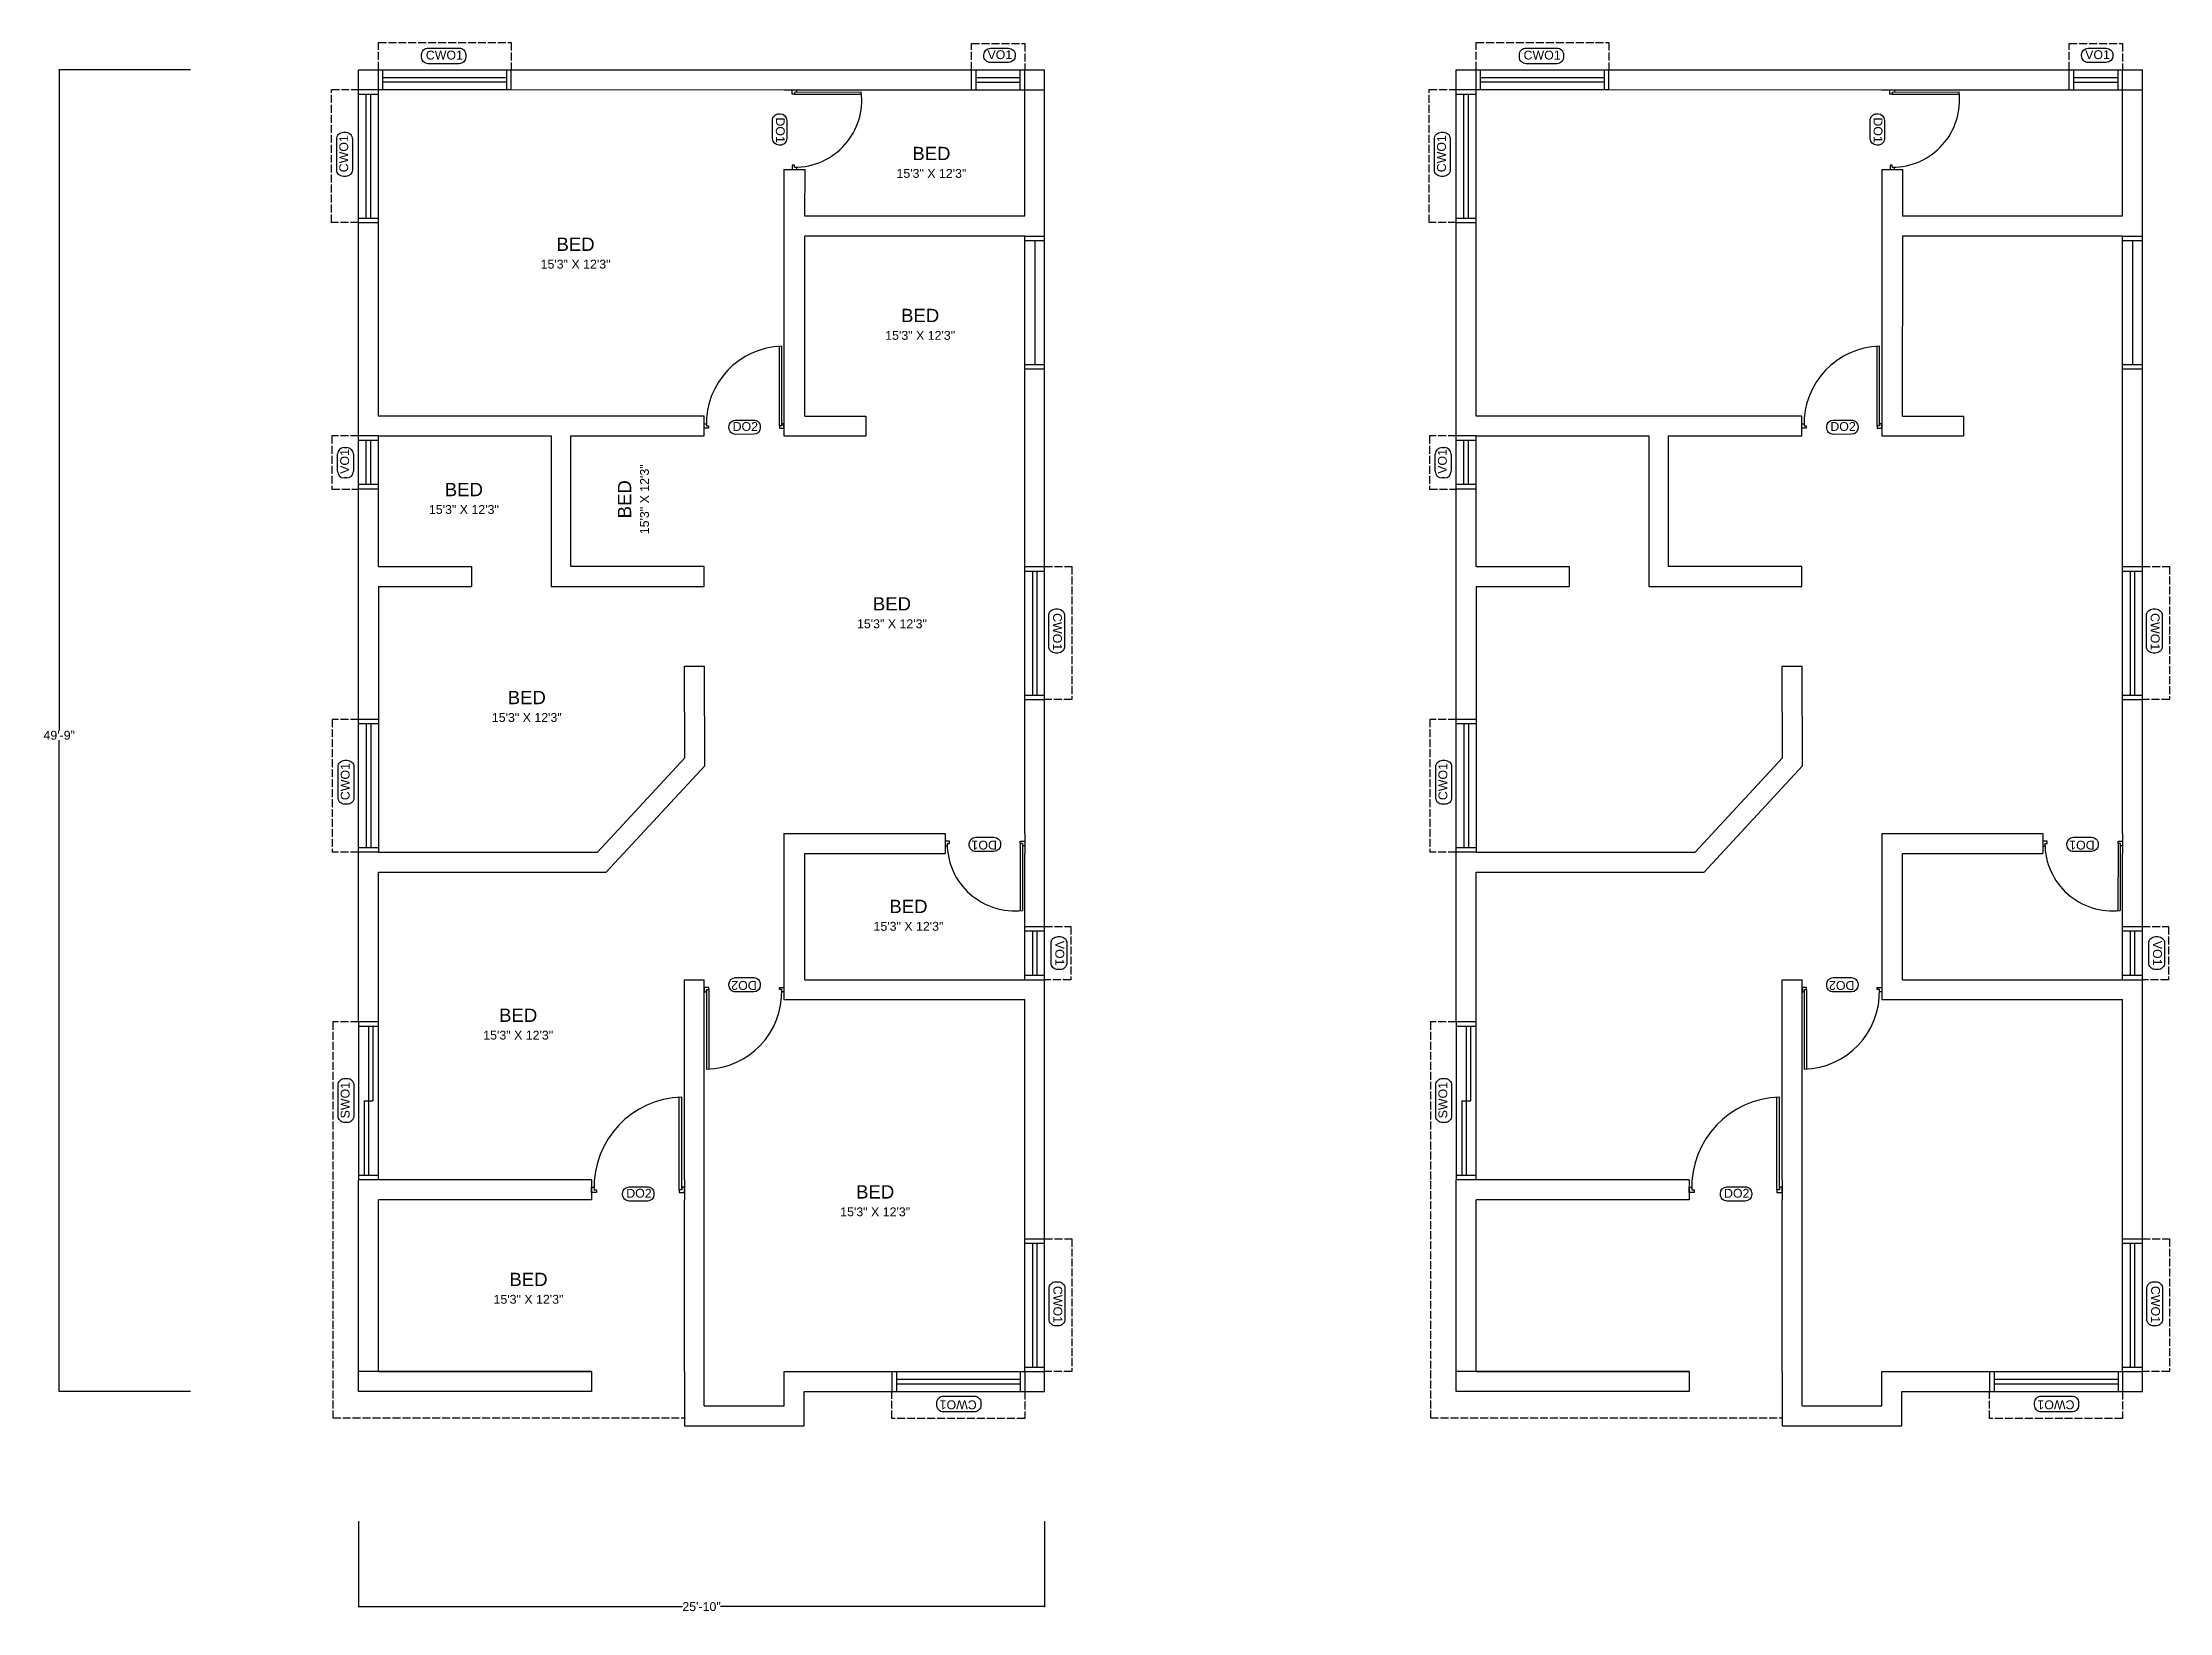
# Model space of a CAD drawing. Header units: inches. Extents: x 501 to 2996, y 249 to 958.
# Drawn here: x 501 to 1462, y 249 to 958 of the extents above; entities that cross this region are included whole.
import ezdxf

# ---------------------------------------------------------------- set-up
doc = ezdxf.new("R2010")
doc.units = ezdxf.units.IN
doc.header["$MEASUREMENT"] = 0
doc.linetypes.add('ACAD_ISO02W100', pattern=[15, 12, -3])
for name, color, linetype in [('BORDERS', 7, 'Continuous'), ('DOOR', 191, 'Continuous'), ('SUNSHADE', 150, 'ACAD_ISO02W100'), ('TEXT', 7, 'Continuous'), ('WALLS', 1, 'Continuous'), ('WINDOW', 5, 'Continuous')]:
    doc.layers.add(name, color=color, linetype=linetype)
doc.styles.get("Standard").update_dxf_attribs({"font": 'arial.ttf'})
doc.dimstyles.get("Standard").update_dxf_attribs({"dimtxt": 4, "dimasz": 0.18, "dimexe": 0.18, "dimexo": 0.0625, "dimgap": 0.09, "dimtad": 0, "dimtih": 1, "dimtoh": 1, "dimdec": 0, "dimzin": 0, "dimdsep": 46, "dimlunit": 4, "dimtxsty": 'Standard', "dimcen": 0.09, "dimadec": 0, "dimazin": 0, "dimtfac": 1, "dimtdec": 0, "dimtofl": 0, "dimtmove": 0, "dimatfit": 3, "dimfxl": 1, "dimtolj": 1, "dimtzin": 0, "dimarcsym": 0})

msp = doc.modelspace()

# ---------------------------------------------------------------- texts
at = {"layer": 'TEXT', "ltscale": 0.3, "attachment_point": 1}
for s, width, insert, char_height in [('CWO1', 26.9054, (673.83, 954.34), 4), ('VO1', 26.9054, (927.58, 954.52), 4), ('CWO1', 26.9054, (1169.8, 954.34), 4), ('VO1', 26.9054, (1423.54, 954.52), 4), ('\\pxqc;BED\\P{\\H0.66667x;15\'3" X 12\'3"}', 78.7675, (862.87, 910.9), 6), ('\\pxqc;BED\\P{\\H0.66667x;15\'3" X 12\'3"}', 78.7675, (702.1, 869.9), 6), ('\\pxqc;BED\\P{\\H0.66667x;15\'3" X 12\'3"}', 78.7675, (857.79, 837.74), 6), ('DO2', 26.9054, (812.44, 786.59), 4), ('DO2', 26.9054, (1308.4, 786.59), 4), ('\\pxqc;BED\\P{\\H0.66667x;15\'3" X 12\'3"}', 78.7675, (651.64, 759.11), 6), ('\\pxqc;BED\\P{\\H0.66667x;15\'3" X 12\'3"}', 78.7675, (845.05, 707.49), 6), ('\\pxqc;BED\\P{\\H0.66667x;15\'3" X 12\'3"}', 78.7675, (680.06, 665.17), 6), ('\\pxqc;BED\\P{\\H0.66667x;15\'3" X 12\'3"}', 78.7675, (852.5, 570.85), 6), ('\\pxqc;BED\\P{\\H0.66667x;15\'3" X 12\'3"}', 78.7675, (676.18, 521.69), 6), ('DO2', 26.9054, (764.39, 440.28), 4), ('\\pxqc;BED\\P{\\H0.66667x;15\'3" X 12\'3"}', 78.7675, (837.46, 441.9), 6), ('DO2', 26.9054, (1260.35, 440.28), 4), ('\\pxqc;BED\\P{\\H0.66667x;15\'3" X 12\'3"}', 78.7675, (680.83, 402.39), 6)]:
    msp.add_mtext_dynamic_manual_height_columns(s, width=width, gutter_width=1, heights=[0], dxfattribs=dict(at, insert=insert, char_height=char_height))
for s, width, insert, char_height, rotation in [('DO1', 26.9054, (835.99, 924.19), 4, 270), ('DO1', 26.9054, (1331.95, 924.19), 4, 270), ('CWO1', 26.9054, (634.74, 899.41), 4, 90), ('CWO1', 26.9054, (1130.7, 899.41), 4, 90), ('VO1', 26.9054, (635.15, 763.22), 4, 90), ('VO1', 26.9054, (1131.11, 763.22), 4, 90), ('\\pxqc;BED\\P{\\H0.66667x;15\'3" X 12\'3"}', 78.7675, (760.62, 712.33), 6, 90), ('CWO1', 26.9054, (961.2, 700.31), 4, 270), ('CWO1', 26.9054, (1457.16, 700.31), 4, 270), ('CWO1', 26.9054, (635.4, 615.83), 4, 90), ('CWO1', 26.9054, (1131.36, 615.83), 4, 90), ('DO1', 26.9054, (931.84, 593.53), 4, 180), ('DO1', 26.9054, (1427.8, 593.53), 4, 180), ('VO1', 26.9054, (962.25, 552.31), 4, 270), ('VO1', 26.9054, (1458.21, 552.31), 4, 270), ('DO2', 26.9054, (823.31, 530.13), 4, 180), ('DO2', 26.9054, (1319.28, 530.13), 4, 180), ('SWO1', 26.9054, (635.37, 472.1), 4, 90), ('SWO1', 26.9054, (1131.33, 472.1), 4, 90), ('CWO1', 26.9054, (961.37, 396.43), 4, 270), ('CWO1', 26.9054, (1457.34, 396.43), 4, 270), ('CWO1', 26.9054, (922.75, 340.74), 4, 180), ('CWO1', 26.9054, (1418.71, 340.74), 4, 180)]:
    msp.add_mtext_dynamic_manual_height_columns(s, width=width, gutter_width=1, heights=[0], dxfattribs=dict(at, insert=insert, char_height=char_height, rotation=rotation))

# ---------------------------------------------------------------- blocks, each defined once
blk = doc.blocks.new('*D1')
at = {"layer": 'Defpoints', "color": 0, "transparency": 16777216}
for p in [(567.62, 945.75), (508.2, 348.75), (567.62, 348.75)]:
    blk.add_point(p, dxfattribs=at)
at = {"layer": 'TEXT', "color": 0, "lineweight": -2, "transparency": 16777216}
for p, q in [((567.56, 945.75), (508.02, 945.75)), ((508.2, 945.57), (508.2, 647.25)), ((508.2, 348.93), (508.2, 642.98)), ((567.56, 348.75), (508.02, 348.75))]:
    blk.add_line(p, q, dxfattribs=at)
at = {"layer": 'TEXT', "color": 0, "transparency": 16777216}
for points in [[(508.17, 945.57), (508.23, 945.57), (508.2, 945.75)], [(508.17, 348.93), (508.23, 348.93), (508.2, 348.75)]]:
    blk.add_solid(points, dxfattribs=at)
at = {"layer": 'TEXT', "color": 0, "transparency": 16777216, "insert": (508.2, 645.12), "char_height": 4, "attachment_point": 5}
blk.add_mtext('\\A1;49\'-9"', dxfattribs=at)
blk = doc.blocks.new('*D2')
at = {"layer": 'Defpoints', "color": 0, "transparency": 16777216}
for p in [(643.41, 290.24), (953.41, 290.24), (953.41, 251.58)]:
    blk.add_point(p, dxfattribs=at)
at = {"layer": 'TEXT', "color": 0, "lineweight": -2, "transparency": 16777216}
for p, q in [((643.41, 290.18), (643.41, 251.4)), ((953.41, 290.18), (953.41, 251.4)), ((643.59, 251.58), (789.86, 251.58)), ((953.23, 251.58), (806.96, 251.58))]:
    blk.add_line(p, q, dxfattribs=at)
at = {"layer": 'TEXT', "color": 0, "transparency": 16777216}
for points in [[(643.59, 251.61), (643.59, 251.55), (643.41, 251.58)], [(953.23, 251.61), (953.23, 251.55), (953.41, 251.58)]]:
    blk.add_solid(points, dxfattribs=at)
at = {"layer": 'TEXT', "color": 0, "transparency": 16777216, "insert": (798.41, 251.58), "char_height": 4, "attachment_point": 5}
blk.add_mtext('\\A1;25\'-10"', dxfattribs=at)

# ---------------------------------------------------------------- dimensions: what is measured, and where the dimension line sits
at = {"layer": 'TEXT'}
dim = msp.add_linear_dim(base=(508.2, 348.75), p1=(567.62, 945.75), p2=(567.62, 348.75), angle=90, dimstyle='Standard', dxfattribs=at)
dim.commit()
dim.dimension.update_dxf_attribs({"geometry": '*D1', "text_midpoint": (508.2, 645.12), "dimtype": 160})
dim = msp.add_linear_dim(base=(953.41, 251.58), p1=(643.41, 290.24), p2=(953.41, 290.24), dimstyle='Standard', dxfattribs=at)
dim.commit()
dim.dimension.update_dxf_attribs({"geometry": '*D2', "text_midpoint": (798.41, 251.58), "dimtype": 160})

# ---------------------------------------------------------------- linework, layer by layer
at = {"layer": 'BORDERS'}
for p, q in [((944.41, 870.61), (953.41, 870.61)), ((944.41, 868.61), (953.41, 868.61)), ((948.91, 868.61), (948.91, 812.61)), ((1440.37, 870.61), (1449.37, 870.61)), ((1440.37, 868.61), (1449.37, 868.61)), ((1444.87, 868.61), (1444.87, 812.61)), ((944.41, 812.61), (953.41, 812.61)), ((944.41, 810.61), (953.41, 810.61)), ((1440.37, 812.61), (1449.37, 812.61)), ((1440.37, 810.61), (1449.37, 810.61))]:
    msp.add_line(p, q, dxfattribs=at)
at = {"layer": 'DOOR'}
for p, q in [((839.37, 934.66), (839.37, 936.66)), ((839.37, 936.66), (841.37, 936.66)), ((840.37, 934.66), (839.37, 934.66)), ((840.37, 935.66), (870.58, 935.68)), ((840.37, 935.66), (840.37, 934.66)), ((840.37, 934.66), (870.69, 934.69)), ((841.37, 936.66), (841.37, 935.66)), ((1335.34, 934.66), (1335.33, 936.66)), ((1335.33, 936.66), (1337.33, 936.66)), ((1336.33, 934.66), (1335.34, 934.66)), ((1336.33, 935.66), (1366.55, 935.68)), ((1336.33, 935.66), (1336.33, 934.66)), ((1336.33, 934.66), (1366.65, 934.69)), ((1337.33, 936.66), (1337.33, 935.66)), ((840.4, 902.66), (839.4, 902.66)), ((839.4, 902.66), (839.4, 900.66)), ((839.4, 900.66), (841.4, 900.66)), ((840.4, 901.66), (840.4, 902.66)), ((841.4, 900.66), (841.4, 901.67)), ((1336.36, 902.66), (1335.36, 902.66)), ((1335.36, 902.66), (1335.36, 900.66)), ((1335.36, 900.66), (1337.36, 900.66)), ((1336.36, 901.66), (1336.36, 902.66)), ((1337.36, 900.66), (1337.36, 901.67)), ((833.64, 784.83), (833.64, 820.87)), ((834.65, 784.83), (834.65, 820.87)), ((1329.61, 784.83), (1329.61, 820.87)), ((1330.61, 784.83), (1330.61, 820.87)), ((799.57, 785.83), (800.56, 785.83)), ((799.57, 783.83), (799.57, 785.83)), ((801.58, 783.83), (799.57, 783.83)), ((800.57, 784.83), (801.58, 784.83)), ((801.58, 784.83), (801.58, 783.83)), ((833.64, 784.83), (833.64, 783.83)), ((834.65, 784.83), (833.64, 784.83)), ((833.64, 783.83), (835.65, 783.83)), ((835.65, 785.83), (834.65, 785.83)), ((834.65, 785.83), (834.65, 784.83)), ((835.65, 783.83), (835.65, 785.83)), ((1295.53, 785.83), (1296.52, 785.83)), ((1295.53, 783.83), (1295.53, 785.83)), ((1297.54, 783.83), (1295.53, 783.83)), ((1296.54, 784.83), (1297.54, 784.83)), ((1297.54, 784.83), (1297.54, 783.83)), ((1329.61, 784.83), (1329.61, 783.83)), ((1330.61, 784.83), (1329.61, 784.83)), ((1329.61, 783.83), (1331.61, 783.83)), ((1331.61, 785.83), (1330.61, 785.83)), ((1330.61, 785.83), (1330.61, 784.83)), ((1331.61, 783.83), (1331.61, 785.83)), ((908.41, 597.27), (908.4, 595.27)), ((910.4, 597.26), (908.41, 597.27)), ((909.4, 596.27), (910.4, 596.27)), ((910.4, 596.27), (910.4, 597.26)), ((942.41, 596.25), (942.4, 565.94)), ((942.41, 596.25), (942.41, 597.25)), ((942.41, 597.25), (944.41, 597.25)), ((943.41, 596.25), (942.41, 596.25)), ((943.41, 596.25), (943.39, 566.04)), ((944.41, 597.25), (944.4, 595.25)), ((1406.36, 597.26), (1404.37, 597.27)), ((1404.37, 597.27), (1404.37, 595.27)), ((1405.37, 596.27), (1406.36, 596.27)), ((1406.36, 596.27), (1406.36, 597.26)), ((1438.37, 596.25), (1438.36, 565.94)), ((1438.37, 596.25), (1438.37, 597.25)), ((1438.37, 597.25), (1440.37, 597.25)), ((1439.37, 596.25), (1438.37, 596.25)), ((1439.37, 596.25), (1439.35, 566.04)), ((1440.37, 597.25), (1440.37, 595.25)), ((908.4, 595.27), (909.41, 595.27)), ((944.4, 595.25), (943.41, 595.25)), ((1404.37, 595.27), (1405.37, 595.27)), ((1440.37, 595.25), (1439.37, 595.25)), ((801.64, 531.25), (799.65, 531.25)), ((799.65, 531.25), (799.65, 529.25)), ((799.65, 529.25), (800.65, 529.25)), ((800.65, 529.25), (800.65, 530.25)), ((800.65, 530.25), (801.64, 530.25)), ((800.65, 530.25), (800.65, 494.28)), ((801.64, 530.25), (801.64, 531.25)), ((801.64, 530.25), (801.64, 494.28)), ((833.65, 530.25), (833.65, 531.25)), ((833.65, 531.25), (835.65, 531.25)), ((834.65, 530.25), (833.65, 530.25)), ((835.65, 529.25), (834.66, 529.25)), ((835.65, 531.25), (835.65, 529.25)), ((1297.61, 531.25), (1295.61, 531.25)), ((1295.61, 531.25), (1295.61, 529.25)), ((1295.61, 529.25), (1296.61, 529.25)), ((1296.61, 529.25), (1296.61, 530.25)), ((1296.61, 530.25), (1297.61, 530.25)), ((1296.61, 530.25), (1296.61, 494.28)), ((1297.61, 530.25), (1297.61, 531.25)), ((1297.61, 530.25), (1297.61, 494.28)), ((1329.61, 530.25), (1329.61, 531.25)), ((1329.61, 531.25), (1331.61, 531.25)), ((1330.61, 530.25), (1329.61, 530.25)), ((1331.61, 529.25), (1330.62, 529.25)), ((1331.61, 531.25), (1331.61, 529.25)), ((788.32, 439.8), (788.32, 481.76)), ((789.48, 439.8), (789.48, 481.76)), ((1284.28, 439.8), (1284.28, 481.76)), ((1285.44, 439.8), (1285.44, 481.76)), ((748.65, 440.96), (749.8, 440.96)), ((748.65, 438.63), (748.65, 440.96)), ((750.98, 438.63), (748.65, 438.63)), ((749.81, 439.8), (750.98, 439.8)), ((750.98, 439.8), (750.98, 438.63)), ((788.32, 439.8), (788.32, 438.63)), ((789.48, 439.8), (788.32, 439.8)), ((788.32, 438.63), (790.65, 438.63)), ((790.65, 440.96), (789.48, 440.96)), ((789.48, 440.96), (789.48, 439.8)), ((790.65, 438.63), (790.65, 440.96)), ((1244.61, 440.96), (1245.76, 440.96)), ((1244.61, 438.63), (1244.61, 440.96)), ((1246.94, 438.63), (1244.61, 438.63)), ((1245.77, 439.8), (1246.94, 439.8)), ((1246.94, 439.8), (1246.94, 438.63)), ((1284.28, 439.8), (1284.28, 438.63)), ((1285.44, 439.8), (1284.28, 439.8)), ((1284.28, 438.63), (1286.61, 438.63)), ((1286.61, 440.96), (1285.44, 440.96)), ((1285.44, 440.96), (1285.44, 439.8)), ((1286.61, 438.63), (1286.61, 440.96))]:
    msp.add_line(p, q, dxfattribs=at)
for centre, radius, start, end in [((840.38, 932.07), 30.42, 270.02555, 6.82306), ((1336.35, 932.07), 30.42, 270.02555, 6.82306), ((835.68, 785.76), 35.12, 91.69549, 181.52317), ((1331.65, 785.76), 35.12, 91.69549, 181.52317), ((939.81, 596.24), 30.42, 179.95764, 276.75515), ((1435.78, 596.24), 30.42, 179.95764, 276.75515), ((799.61, 529.32), 35.05, 271.69549, 1.52317), ((1295.57, 529.32), 35.05, 271.69549, 1.52317), ((790.69, 440.88), 40.89, 91.69549, 181.52317), ((1286.65, 440.88), 40.89, 91.69549, 181.52317)]:
    msp.add_arc(centre, radius, start, end, dxfattribs=at)
at = {"layer": 'SUNSHADE', "ltscale": 0.3}
for p, q in [((652.41, 945.75), (652.41, 958)), ((652.41, 958), (712.41, 958)), ((712.41, 958), (712.41, 945.75)), ((920.41, 945.75), (920.41, 957.55)), ((920.41, 957.55), (944.4, 957.55)), ((944.4, 957.55), (944.41, 945.75)), ((1148.37, 945.75), (1148.37, 958)), ((1148.37, 958), (1208.37, 958)), ((1208.37, 958), (1208.37, 945.75)), ((1416.37, 945.75), (1416.37, 957.55)), ((1416.37, 957.55), (1440.37, 957.55)), ((1440.37, 957.55), (1440.37, 945.75)), ((631.16, 876.75), (631.16, 936.75)), ((631.16, 936.75), (643.41, 936.75)), ((1127.12, 876.75), (1127.12, 936.75)), ((1127.12, 936.75), (1139.37, 936.75)), ((643.41, 876.75), (631.16, 876.75)), ((1139.37, 876.75), (1127.12, 876.75)), ((643.41, 780.33), (631.39, 780.33)), ((631.39, 780.33), (631.39, 756.26)), ((1139.37, 780.33), (1127.35, 780.33)), ((1127.35, 780.33), (1127.35, 756.26)), ((631.39, 756.26), (643.41, 756.26)), ((1127.35, 756.26), (1139.37, 756.26)), ((953.41, 721.32), (965.66, 721.32)), ((965.66, 721.32), (965.66, 661.32)), ((1449.37, 721.32), (1461.62, 721.32)), ((1461.62, 721.32), (1461.62, 661.32)), ((965.66, 661.32), (953.41, 661.32)), ((1461.62, 661.32), (1449.37, 661.32)), ((643.41, 652.33), (631.48, 652.33)), ((631.48, 652.33), (631.48, 592.33)), ((1139.37, 652.33), (1127.45, 652.33)), ((1127.45, 652.33), (1127.45, 592.33)), ((643.41, 592.33), (631.48, 592.33)), ((1139.37, 592.33), (1127.45, 592.33)), ((953.41, 558.75), (965.2, 558.75)), ((965.2, 558.75), (965.2, 534.75)), ((1449.37, 558.75), (1461.17, 558.75)), ((1461.17, 558.75), (1461.17, 534.75)), ((965.2, 534.75), (953.41, 534.75)), ((1461.17, 534.75), (1449.37, 534.75)), ((643.41, 515.67), (631.76, 515.67)), ((631.76, 515.67), (631.76, 336.89)), ((1139.37, 515.67), (1127.73, 515.67)), ((1127.73, 515.67), (1127.73, 336.89)), ((953.41, 417.75), (965.66, 417.75)), ((965.66, 417.75), (965.66, 357.75)), ((1449.37, 417.75), (1461.62, 417.75)), ((1461.62, 417.75), (1461.62, 357.75)), ((965.66, 357.75), (953.41, 357.75)), ((1461.62, 357.75), (1449.37, 357.75)), ((884.41, 336.5), (884.41, 348.75)), ((944.41, 348.75), (944.41, 336.5)), ((1380.37, 336.5), (1380.37, 348.75)), ((1440.37, 348.75), (1440.37, 336.5)), ((631.76, 336.89), (790.65, 336.89)), ((944.41, 336.5), (884.41, 336.5)), ((1127.73, 336.89), (1286.61, 336.89)), ((1440.37, 336.5), (1380.37, 336.5))]:
    msp.add_line(p, q, dxfattribs=at)
at = {"layer": 'TEXT', "ltscale": 0.3}
for p, q in [((633.97, 764.34), (633.97, 772.1)), ((636.97, 775.1), (638.09, 775.1)), ((641.09, 772.1), (641.09, 764.34)), ((1129.93, 764.34), (1129.93, 772.1)), ((1132.93, 775.1), (1134.05, 775.1)), ((1137.05, 772.1), (1137.05, 764.34)), ((638.09, 761.34), (636.97, 761.34)), ((1134.05, 761.34), (1132.93, 761.34))]:
    msp.add_line(p, q, dxfattribs=at)
for points in [[(674.95, 955.53), (688.87, 955.53, -0.414214), (691.87, 952.53), (691.87, 951.41, -0.414214), (688.87, 948.41), (674.95, 948.41, -0.414214), (671.95, 951.41), (671.95, 952.53, -0.414214)], [(928.93, 955.42), (937.1, 955.43, -0.414509), (940.11, 952.43), (940.11, 952, -0.413918), (937.11, 949), (928.94, 948.99, -0.414509), (925.94, 951.99), (925.94, 952.42, -0.413918)], [(1170.92, 955.53), (1184.83, 955.53, -0.414214), (1187.83, 952.53), (1187.83, 951.41, -0.414214), (1184.83, 948.41), (1170.92, 948.41, -0.414214), (1167.92, 951.41), (1167.92, 952.53, -0.414214)], [(1424.89, 955.42), (1433.07, 955.43, -0.414509), (1436.07, 952.43), (1436.07, 952, -0.413918), (1433.07, 949), (1424.9, 948.99, -0.414509), (1421.9, 951.99), (1421.9, 952.42, -0.413918)], [(836.89, 922.84), (836.9, 914.67, -0.414509), (833.9, 911.66), (833.46, 911.66, -0.413918), (830.46, 914.66), (830.45, 922.83, -0.414509), (833.45, 925.83), (833.89, 925.83, -0.413918)], [(1332.85, 922.84), (1332.86, 914.67, -0.414509), (1329.86, 911.66), (1329.42, 911.66, -0.413918), (1326.42, 914.66), (1326.41, 922.83, -0.414509), (1329.41, 925.83), (1329.85, 925.83, -0.413918)], [(633.56, 900.53), (633.56, 914.45, -0.414214), (636.56, 917.45), (637.67, 917.45, -0.414214), (640.67, 914.45), (640.67, 900.53, -0.414214), (637.67, 897.53), (636.56, 897.53, -0.414214)], [(1129.52, 900.53), (1129.52, 914.45, -0.414214), (1132.52, 917.45), (1133.63, 917.45, -0.414214), (1136.63, 914.45), (1136.63, 900.53, -0.414214), (1133.63, 897.53), (1132.52, 897.53, -0.414214)], [(813.79, 787.49), (821.96, 787.5, -0.414509), (824.96, 784.5), (824.96, 784.06, -0.413918), (821.96, 781.06), (813.79, 781.05, -0.414509), (810.79, 784.05), (810.79, 784.49, -0.413918)], [(1309.75, 787.49), (1317.92, 787.5, -0.414509), (1320.92, 784.5), (1320.92, 784.06, -0.413918), (1317.93, 781.06), (1309.75, 781.05, -0.414509), (1306.75, 784.05), (1306.75, 784.49, -0.413918)], [(962.38, 699.19), (962.38, 685.28, -0.414214), (959.38, 682.28), (958.26, 682.28, -0.414214), (955.26, 685.28), (955.26, 699.19, -0.414214), (958.26, 702.19), (959.38, 702.19, -0.414214)], [(1458.34, 699.19), (1458.34, 685.28, -0.414214), (1455.34, 682.28), (1454.23, 682.28, -0.414214), (1451.23, 685.28), (1451.23, 699.19, -0.414214), (1454.23, 702.19), (1455.34, 702.19, -0.414214)], [(634.21, 616.95), (634.21, 630.86, -0.414214), (637.21, 633.86), (638.33, 633.86, -0.414214), (641.33, 630.86), (641.33, 616.95, -0.414214), (638.33, 613.95), (637.21, 613.95, -0.414214)], [(1130.17, 616.95), (1130.17, 630.86, -0.414214), (1133.17, 633.86), (1134.29, 633.86, -0.414214), (1137.29, 630.86), (1137.29, 616.95, -0.414214), (1134.29, 613.95), (1133.17, 613.95, -0.414214)], [(930.49, 592.63), (922.32, 592.62, -0.414509), (919.32, 595.62), (919.32, 596.06, -0.413918), (922.31, 599.06), (930.48, 599.07, -0.414509), (933.49, 596.07), (933.49, 595.63, -0.413918)], [(1426.45, 592.63), (1418.28, 592.62, -0.414509), (1415.28, 595.62), (1415.28, 596.06, -0.413918), (1418.28, 599.06), (1426.45, 599.07, -0.414509), (1429.45, 596.07), (1429.45, 595.63, -0.413918)], [(821.96, 529.23), (813.79, 529.22, -0.414509), (810.79, 532.22), (810.79, 532.66, -0.413918), (813.79, 535.66), (821.96, 535.66, -0.414509), (824.96, 532.66), (824.96, 532.23, -0.413918)], [(1317.93, 529.23), (1309.75, 529.22, -0.414509), (1306.75, 532.22), (1306.75, 532.66, -0.413918), (1309.75, 535.66), (1317.92, 535.66, -0.414509), (1320.92, 532.66), (1320.92, 532.23, -0.413918)], [(634.19, 473.22), (634.19, 487.14, -0.414214), (637.19, 490.14), (638.3, 490.14, -0.414214), (641.3, 487.14), (641.3, 473.22, -0.414214), (638.3, 470.22), (637.19, 470.22, -0.414214)], [(1130.15, 473.22), (1130.15, 487.14, -0.414214), (1133.15, 490.14), (1134.27, 490.14, -0.414214), (1137.27, 487.14), (1137.27, 473.22, -0.414214), (1134.27, 470.22), (1133.15, 470.22, -0.414214)], [(765.74, 441.18), (773.91, 441.19, -0.414509), (776.91, 438.19), (776.91, 437.76, -0.413918), (773.91, 434.76), (765.74, 434.75, -0.414509), (762.74, 437.75), (762.74, 438.18, -0.413918)], [(1261.7, 441.18), (1269.87, 441.19, -0.414509), (1272.87, 438.19), (1272.87, 437.76, -0.413918), (1269.87, 434.76), (1261.7, 434.75, -0.414509), (1258.7, 437.75), (1258.7, 438.18, -0.413918)], [(962.56, 395.31), (962.56, 381.39, -0.414214), (959.56, 378.39), (958.44, 378.39, -0.414214), (955.44, 381.39), (955.44, 395.31, -0.414214), (958.44, 398.31), (959.56, 398.31, -0.414214)], [(1458.52, 395.31), (1458.52, 381.39, -0.414214), (1455.52, 378.39), (1454.4, 378.39, -0.414214), (1451.4, 381.39), (1451.4, 395.31, -0.414214), (1454.4, 398.31), (1455.52, 398.31, -0.414214)], [(921.63, 339.56), (907.71, 339.56, -0.414214), (904.71, 342.56), (904.71, 343.68, -0.414214), (907.71, 346.68), (921.63, 346.68, -0.414214), (924.63, 343.68), (924.63, 342.56, -0.414214)], [(1417.59, 339.56), (1403.68, 339.56, -0.414214), (1400.68, 342.56), (1400.68, 343.68, -0.414214), (1403.68, 346.68), (1417.59, 346.68, -0.414214), (1420.59, 343.68), (1420.59, 342.56, -0.414214)]]:
    msp.add_lwpolyline(points, format="xyb", close=True, dxfattribs=at)
for points in [[(959.31, 539.32, -0.414214), (956.31, 542.32), (956.31, 551.19, -0.414214), (959.31, 554.19), (960.43, 554.19, -0.414214), (963.43, 551.19), (963.43, 542.32, -0.414214), (960.43, 539.32), (959.31, 539.32)], [(1455.27, 539.32, -0.414214), (1452.27, 542.32), (1452.27, 551.19, -0.414214), (1455.27, 554.19), (1456.39, 554.19, -0.414214), (1459.39, 551.19), (1459.39, 542.32, -0.414214), (1456.39, 539.32), (1455.27, 539.32)]]:
    msp.add_lwpolyline(points, format="xyb", dxfattribs=at)
for centre, start, end in [((636.97, 772.1), 90, 180), ((638.09, 772.1), 360, 90), ((1132.93, 772.1), 90, 180), ((1134.05, 772.1), 360, 90), ((636.97, 764.34), 180, 270), ((638.09, 764.34), 270, 0), ((1132.93, 764.34), 180, 270), ((1134.05, 764.34), 270, 0)]:
    msp.add_arc(centre, 3, start, end, dxfattribs=at)
at = {"layer": 'WALLS'}
for p, q in [((643.41, 945.75), (652.41, 945.75)), ((643.41, 780.33), (643.41, 945.75)), ((712.41, 945.75), (920.41, 945.75)), ((944.41, 945.75), (953.41, 945.75)), ((953.41, 721.32), (953.41, 945.75)), ((1139.37, 780.33), (1139.37, 945.75)), ((1139.37, 945.75), (1148.37, 945.75)), ((1208.37, 945.75), (1416.37, 945.75)), ((1440.37, 945.75), (1449.37, 945.75)), ((1449.37, 721.32), (1449.37, 945.75)), ((712.41, 936.72), (835.65, 936.66)), ((835.65, 936.66), (845.1, 936.66)), ((845.1, 936.66), (920.41, 936.62)), ((944.41, 879.61), (944.41, 936.61)), ((944.41, 936.61), (953.41, 936.61)), ((1208.37, 936.72), (1331.61, 936.66)), ((1331.61, 936.66), (1341.06, 936.66)), ((1341.06, 936.66), (1416.37, 936.62)), ((1440.37, 879.61), (1440.37, 936.61)), ((1440.37, 936.61), (1449.37, 936.61)), ((835.65, 900.66), (835.65, 780.32)), ((835.65, 900.66), (845.15, 900.66)), ((845.14, 879.61), (845.15, 900.66)), ((1331.61, 900.66), (1331.61, 780.32)), ((1331.61, 900.66), (1341.11, 900.66)), ((1341.1, 879.61), (1341.11, 900.66)), ((652.41, 789.33), (652.41, 876.75)), ((944.41, 879.61), (845.1, 879.61)), ((1148.37, 789.33), (1148.37, 876.75)), ((1440.37, 879.61), (1341.06, 879.61)), ((944.41, 870.61), (845.1, 870.61)), ((845.1, 789.33), (845.14, 870.61)), ((944.41, 721.32), (944.41, 870.61)), ((1440.37, 870.61), (1341.06, 870.61)), ((1341.06, 789.33), (1341.1, 870.61)), ((1440.37, 721.32), (1440.37, 870.61)), ((799.57, 789.33), (652.41, 789.33)), ((799.57, 780.32), (799.57, 789.33)), ((845.1, 789.33), (872.59, 789.33)), ((872.59, 789.33), (872.59, 780.33)), ((1295.53, 789.33), (1148.37, 789.33)), ((1295.53, 780.32), (1295.53, 789.33)), ((1341.06, 789.33), (1368.55, 789.33)), ((1368.55, 789.33), (1368.55, 780.33)), ((652.41, 780.33), (730.41, 780.33)), ((730.41, 780.33), (730.41, 721.33)), ((739.34, 780.32), (799.57, 780.32)), ((739.34, 721.32), (739.34, 780.32)), ((835.65, 780.32), (845.1, 780.32)), ((845.1, 780.32), (845.1, 780.33)), ((845.1, 780.33), (872.59, 780.33)), ((1148.37, 780.33), (1226.37, 780.33)), ((1226.37, 780.33), (1226.37, 721.33)), ((1235.3, 780.32), (1295.53, 780.32)), ((1235.3, 721.32), (1235.3, 780.32)), ((1331.61, 780.32), (1341.06, 780.32)), ((1341.06, 780.32), (1341.06, 780.33)), ((1341.06, 780.33), (1368.55, 780.33)), ((643.41, 652.33), (643.41, 756.33)), ((652.41, 721.33), (652.41, 756.33)), ((1139.37, 652.33), (1139.37, 756.33)), ((1148.37, 721.33), (1148.37, 756.33)), ((694.41, 721.33), (694.41, 712.33)), ((730.41, 721.33), (730.41, 712.33)), ((799.57, 721.32), (739.34, 721.32)), ((1190.37, 721.33), (1190.37, 712.33)), ((1226.37, 721.33), (1226.37, 712.33)), ((1295.53, 721.32), (1235.3, 721.32)), ((652.41, 712.33), (694.41, 712.33)), ((730.41, 712.33), (790.83, 712.33)), ((790.83, 712.33), (799.6, 712.36)), ((1148.37, 712.33), (1190.37, 712.33)), ((1226.37, 712.33), (1286.79, 712.33)), ((1286.79, 712.33), (1295.56, 712.36)), ((790.7, 676.33), (799.7, 676.36)), ((1286.66, 676.33), (1295.66, 676.36)), ((944.41, 600.75), (944.41, 661.32)), ((953.41, 558.75), (953.41, 661.32)), ((1440.37, 600.75), (1440.37, 661.32)), ((1449.37, 558.75), (1449.37, 661.32)), ((835.65, 600.75), (835.65, 525.75)), ((835.65, 600.75), (908.41, 600.75)), ((908.41, 600.76), (908.4, 591.77)), ((944.41, 600.75), (944.4, 591.75)), ((953.41, 600.75), (953.41, 600.75)), ((1331.61, 600.75), (1331.61, 525.75)), ((1331.61, 600.75), (1404.37, 600.75)), ((1404.37, 600.76), (1404.36, 591.77)), ((1440.37, 600.75), (1440.36, 591.75)), ((1449.37, 600.75), (1449.37, 600.75)), ((643.41, 515.67), (643.41, 592.33)), ((845.1, 534.75), (845.1, 591.8)), ((845.1, 591.8), (908.4, 591.77)), ((944.4, 591.75), (944.41, 591.75)), ((944.41, 558.75), (944.41, 591.75)), ((1139.37, 515.67), (1139.37, 592.33)), ((1341.06, 534.75), (1341.06, 591.8)), ((1341.06, 591.8), (1404.36, 591.77)), ((1440.36, 591.75), (1440.37, 591.75)), ((1440.37, 558.75), (1440.37, 591.75)), ((790.65, 444.29), (790.65, 534.75)), ((790.65, 534.75), (799.65, 534.75)), ((799.65, 342.28), (799.65, 534.75)), ((845.1, 534.75), (944.41, 534.75)), ((953.41, 417.75), (953.41, 534.75)), ((1286.61, 444.29), (1286.61, 534.75)), ((1286.61, 534.75), (1295.61, 534.75)), ((1295.61, 342.28), (1295.61, 534.75)), ((1341.06, 534.75), (1440.37, 534.75)), ((1449.37, 417.75), (1449.37, 534.75)), ((835.65, 525.75), (944.41, 525.75)), ((944.41, 417.75), (944.41, 525.75)), ((1331.61, 525.75), (1440.37, 525.75)), ((1440.37, 417.75), (1440.37, 525.75)), ((643.41, 348.75), (643.41, 444.29)), ((643.41, 436.75), (643.41, 444.29)), ((748.65, 444.29), (652.41, 444.29)), ((748.65, 444.29), (748.65, 435.3)), ((790.65, 444.29), (790.65, 435.3)), ((1139.37, 348.75), (1139.37, 444.29)), ((1139.37, 436.75), (1139.37, 444.29)), ((1244.61, 444.29), (1148.37, 444.29)), ((1244.61, 444.29), (1244.61, 435.3)), ((1286.61, 444.29), (1286.61, 435.3)), ((652.41, 357.75), (652.41, 435.3)), ((748.65, 435.3), (652.41, 435.3)), ((748.65, 435.3), (652.41, 435.3)), ((790.65, 357.75), (790.65, 435.3)), ((1148.37, 357.75), (1148.37, 435.3)), ((1244.61, 435.3), (1148.37, 435.3)), ((1244.61, 435.3), (1148.37, 435.3)), ((1286.61, 357.75), (1286.61, 435.3)), ((748.65, 357.75), (643.41, 357.75)), ((652.41, 357.75), (748.65, 357.75)), ((748.65, 357.75), (748.65, 348.75)), ((790.65, 357.75), (790.65, 348.75)), ((835.7, 357.75), (884.41, 357.75)), ((835.7, 342.28), (835.7, 357.75)), ((944.41, 357.75), (953.41, 357.75)), ((953.41, 348.75), (953.41, 357.75)), ((1244.61, 357.75), (1139.37, 357.75)), ((1148.37, 357.75), (1244.61, 357.75)), ((1244.61, 357.75), (1244.61, 348.75)), ((1286.61, 357.75), (1286.61, 348.75)), ((1331.66, 357.75), (1380.37, 357.75)), ((1331.66, 342.28), (1331.66, 357.75)), ((1440.37, 357.75), (1449.37, 357.75)), ((1449.37, 348.75), (1449.37, 357.75)), ((748.65, 348.75), (643.41, 348.75)), ((790.65, 348.75), (790.65, 333.28)), ((844.7, 348.75), (884.41, 348.75)), ((844.7, 333.28), (844.7, 348.75)), ((944.41, 348.75), (953.41, 348.75)), ((1244.61, 348.75), (1139.37, 348.75)), ((1286.61, 348.75), (1286.61, 333.28)), ((1340.66, 348.75), (1380.37, 348.75)), ((1340.66, 333.28), (1340.66, 348.75)), ((1440.37, 348.75), (1449.37, 348.75)), ((799.65, 342.28), (835.7, 342.28)), ((1295.61, 342.28), (1331.66, 342.28)), ((790.65, 333.28), (844.7, 333.28)), ((1286.61, 333.28), (1340.66, 333.28))]:
    msp.add_line(p, q, dxfattribs=at)
at = {"layer": 'WALLS', "ltscale": 0.3}
for p, q in [((652.41, 515.67), (652.41, 583.33)), ((1148.37, 515.67), (1148.37, 583.33))]:
    msp.add_line(p, q, dxfattribs=at)
at = {"layer": 'WALLS'}
for points in [[(643.41, 936.75), (643.41, 945.75)], [(1139.37, 936.75), (1139.37, 945.75)], [(643.41, 795.75), (643.41, 876.75)], [(1139.37, 795.75), (1139.37, 876.75)], [(652.41, 721.33), (694.41, 721.33)], [(799.6, 712.36), (799.57, 721.32)], [(1148.37, 721.33), (1190.37, 721.33)], [(1295.56, 712.36), (1295.53, 721.32)], [(652.41, 712.33), (652.41, 652.33)], [(1148.37, 712.33), (1148.37, 652.33)], [(652.41, 583.33), (755.36, 583.33), (799.83, 631.39), (799.7, 676.36)], [(790.82, 634.9), (790.7, 676.33)], [(1148.37, 583.33), (1251.32, 583.33), (1295.79, 631.39), (1295.66, 676.36)], [(1286.78, 634.9), (1286.66, 676.33)], [(652.41, 592.33), (751.43, 592.33), (790.83, 634.91)], [(1148.37, 592.33), (1247.39, 592.33), (1286.79, 634.91)]]:
    msp.add_lwpolyline(points, dxfattribs=at)
at = {"layer": 'WINDOW'}
for p, q in [((652.41, 936.75), (652.41, 945.75)), ((652.41, 945.75), (712.41, 945.75)), ((654.41, 936.75), (654.41, 945.75)), ((654.41, 942.25), (710.41, 942.25)), ((710.41, 936.75), (710.41, 945.75)), ((712.41, 936.75), (712.41, 945.75)), ((920.41, 936.61), (920.41, 945.75)), ((920.41, 945.75), (944.41, 945.75)), ((922.41, 936.61), (922.41, 945.75)), ((922.41, 942.18), (942.41, 942.18)), ((942.41, 936.61), (942.41, 945.75)), ((944.41, 936.61), (944.41, 945.75)), ((1148.37, 945.75), (1208.37, 945.75)), ((1148.37, 936.75), (1148.37, 945.75)), ((1150.37, 936.75), (1150.37, 945.75)), ((1150.37, 942.25), (1206.37, 942.25)), ((1206.37, 936.75), (1206.37, 945.75)), ((1208.37, 936.75), (1208.37, 945.75)), ((1416.37, 945.75), (1440.37, 945.75)), ((1416.37, 936.61), (1416.37, 945.75)), ((1418.37, 936.61), (1418.37, 945.75)), ((1418.37, 942.18), (1438.37, 942.18)), ((1438.37, 936.61), (1438.37, 945.75)), ((1440.37, 936.61), (1440.37, 945.75)), ((643.41, 936.75), (652.41, 936.74)), ((643.41, 936.75), (652.41, 936.75)), ((643.41, 934.75), (652.41, 934.75)), ((646.91, 878.75), (646.91, 934.75)), ((648.91, 878.75), (648.91, 934.75)), ((652.41, 936.74), (652.41, 936.75)), ((652.41, 936.74), (712.41, 936.72)), ((652.41, 876.75), (652.41, 936.74)), ((654.41, 940.25), (710.41, 940.25)), ((920.41, 936.62), (944.41, 936.61)), ((922.41, 940.18), (942.41, 940.18)), ((1139.37, 936.75), (1148.37, 936.74)), ((1139.37, 936.75), (1148.37, 936.75)), ((1139.37, 934.75), (1148.37, 934.75)), ((1142.87, 878.75), (1142.87, 934.75)), ((1144.87, 878.75), (1144.87, 934.75)), ((1148.37, 936.74), (1148.37, 936.75)), ((1148.37, 876.75), (1148.37, 936.74)), ((1148.37, 936.74), (1208.37, 936.72)), ((1150.37, 940.25), (1206.37, 940.25)), ((1416.37, 936.62), (1440.37, 936.61)), ((1418.37, 940.18), (1438.37, 940.18)), ((643.41, 878.75), (652.41, 878.75)), ((643.41, 876.75), (652.41, 876.75)), ((1139.37, 878.75), (1148.37, 878.75)), ((1139.37, 876.75), (1148.37, 876.75)), ((652.41, 780.33), (643.41, 780.33)), ((643.41, 756.33), (643.41, 780.33)), ((652.41, 756.33), (652.41, 780.33)), ((1139.37, 756.33), (1139.37, 780.33)), ((1148.37, 780.33), (1139.37, 780.33)), ((1148.37, 756.33), (1148.37, 780.33)), ((652.41, 778.33), (643.41, 778.33)), ((646.91, 758.33), (646.91, 778.33)), ((648.91, 758.33), (648.91, 778.33)), ((1148.37, 778.33), (1139.37, 778.33)), ((1142.87, 758.33), (1142.87, 778.33)), ((1144.87, 758.33), (1144.87, 778.33)), ((652.41, 758.33), (643.41, 758.33)), ((652.41, 756.33), (643.41, 756.33)), ((1148.37, 758.33), (1139.37, 758.33)), ((1148.37, 756.33), (1139.37, 756.33)), ((944.41, 721.32), (953.41, 721.32)), ((944.41, 661.32), (944.41, 721.32)), ((953.41, 661.32), (953.41, 721.32)), ((1440.37, 661.32), (1440.37, 721.32)), ((1440.37, 721.32), (1449.37, 721.32)), ((1449.37, 661.32), (1449.37, 721.32)), ((944.41, 719.32), (953.41, 719.32)), ((947.91, 719.32), (947.91, 663.32)), ((949.91, 719.32), (949.91, 663.32)), ((1440.37, 719.32), (1449.37, 719.32)), ((1443.87, 719.32), (1443.87, 663.32)), ((1445.87, 719.32), (1445.87, 663.32)), ((944.41, 663.32), (953.41, 663.32)), ((1440.37, 663.32), (1449.37, 663.32)), ((944.41, 661.32), (953.41, 661.32)), ((1440.37, 661.32), (1449.37, 661.32)), ((652.41, 652.33), (643.41, 652.33)), ((643.41, 592.33), (643.41, 652.33)), ((652.41, 650.33), (643.41, 650.33)), ((646.91, 650.33), (646.91, 594.33)), ((648.91, 650.33), (648.91, 594.33)), ((1139.37, 592.33), (1139.37, 652.33)), ((1148.37, 652.33), (1139.37, 652.33)), ((1148.37, 650.33), (1139.37, 650.33)), ((1142.87, 650.33), (1142.87, 594.33)), ((1144.87, 650.33), (1144.87, 594.33)), ((652.41, 594.33), (643.41, 594.33)), ((652.41, 592.33), (643.41, 592.33)), ((1148.37, 594.33), (1139.37, 594.33)), ((1148.37, 592.33), (1139.37, 592.33)), ((944.41, 534.75), (944.41, 558.75)), ((944.41, 558.75), (953.41, 558.75)), ((953.41, 534.75), (953.41, 558.75)), ((1440.37, 534.75), (1440.37, 558.75)), ((1440.37, 558.75), (1449.37, 558.75)), ((1449.37, 534.75), (1449.37, 558.75)), ((944.41, 556.75), (953.41, 556.75)), ((947.91, 556.75), (947.91, 536.75)), ((949.91, 556.75), (949.91, 536.75)), ((1440.37, 556.75), (1449.37, 556.75)), ((1443.87, 556.75), (1443.87, 536.75)), ((1445.87, 556.75), (1445.87, 536.75)), ((944.41, 536.75), (953.41, 536.75)), ((944.41, 534.75), (953.41, 534.75)), ((1440.37, 536.75), (1449.37, 536.75)), ((1440.37, 534.75), (1449.37, 534.75)), ((652.41, 515.67), (643.41, 515.67)), ((652.41, 513.67), (643.41, 513.67)), ((1148.37, 515.67), (1139.37, 515.67)), ((1148.37, 513.67), (1139.37, 513.67)), ((652.41, 446.29), (643.41, 446.29)), ((652.41, 444.29), (643.41, 444.29)), ((1148.37, 446.29), (1139.37, 446.29)), ((1148.37, 444.29), (1139.37, 444.29)), ((944.41, 357.75), (944.41, 417.75)), ((944.41, 417.75), (953.41, 417.75)), ((944.41, 415.75), (953.41, 415.75)), ((947.91, 415.75), (947.91, 359.75)), ((949.91, 415.75), (949.91, 359.75)), ((953.41, 357.75), (953.41, 417.75)), ((1440.37, 357.75), (1440.37, 417.75)), ((1440.37, 417.75), (1449.37, 417.75)), ((1440.37, 415.75), (1449.37, 415.75)), ((1443.87, 415.75), (1443.87, 359.75)), ((1445.87, 415.75), (1445.87, 359.75)), ((1449.37, 357.75), (1449.37, 417.75)), ((884.41, 357.75), (884.41, 348.75)), ((884.41, 357.75), (944.41, 357.75)), ((886.41, 357.75), (886.41, 348.75)), ((942.41, 357.75), (942.41, 348.75)), ((944.41, 359.75), (953.41, 359.75)), ((944.41, 357.75), (944.41, 348.75)), ((944.41, 357.75), (953.41, 357.75)), ((1380.37, 357.75), (1440.37, 357.75)), ((1380.37, 357.75), (1380.37, 348.75)), ((1382.37, 357.75), (1382.37, 348.75)), ((1438.37, 357.75), (1438.37, 348.75)), ((1440.37, 359.75), (1449.37, 359.75)), ((1440.37, 357.75), (1440.37, 348.75)), ((1440.37, 357.75), (1449.37, 357.75)), ((884.41, 348.75), (944.41, 348.75)), ((886.41, 354.25), (942.41, 354.25)), ((886.41, 352.25), (942.41, 352.25)), ((1380.37, 348.75), (1440.37, 348.75)), ((1382.37, 354.25), (1438.37, 354.25)), ((1382.37, 352.25), (1438.37, 352.25))]:
    msp.add_line(p, q, dxfattribs=at)
at = {"layer": 'WINDOW', "ltscale": 0.3}
for p, q in [((643.41, 515.67), (643.41, 444.29)), ((647.91, 513.67), (647.91, 446.29)), ((649.91, 513.67), (649.91, 479.98)), ((652.41, 444.29), (652.41, 515.67)), ((1139.37, 515.67), (1139.37, 444.29)), ((1143.87, 513.67), (1143.87, 446.29)), ((1145.87, 513.67), (1145.87, 479.98)), ((1148.37, 444.29), (1148.37, 515.67)), ((645.91, 479.98), (645.91, 446.29)), ((645.91, 479.98), (649.91, 479.98)), ((1141.87, 479.98), (1141.87, 446.29)), ((1141.87, 479.98), (1145.87, 479.98))]:
    msp.add_line(p, q, dxfattribs=at)
at = {"layer": 'WINDOW'}
for points in [[(643.41, 876.75), (643.41, 936.75)], [(1139.37, 876.75), (1139.37, 936.75)], [(652.41, 652.33), (652.41, 592.33)], [(1148.37, 652.33), (1148.37, 592.33)]]:
    msp.add_lwpolyline(points, dxfattribs=at)

msp.set_redraw_order([(e.dxf.handle, doc.entitydb.next_handle()) for e in msp.query("TEXT MTEXT ATTDEF DIMENSION ARC_DIMENSION")])  # texts and dimensions are drawn at this point

doc.saveas('drawing.dxf')
